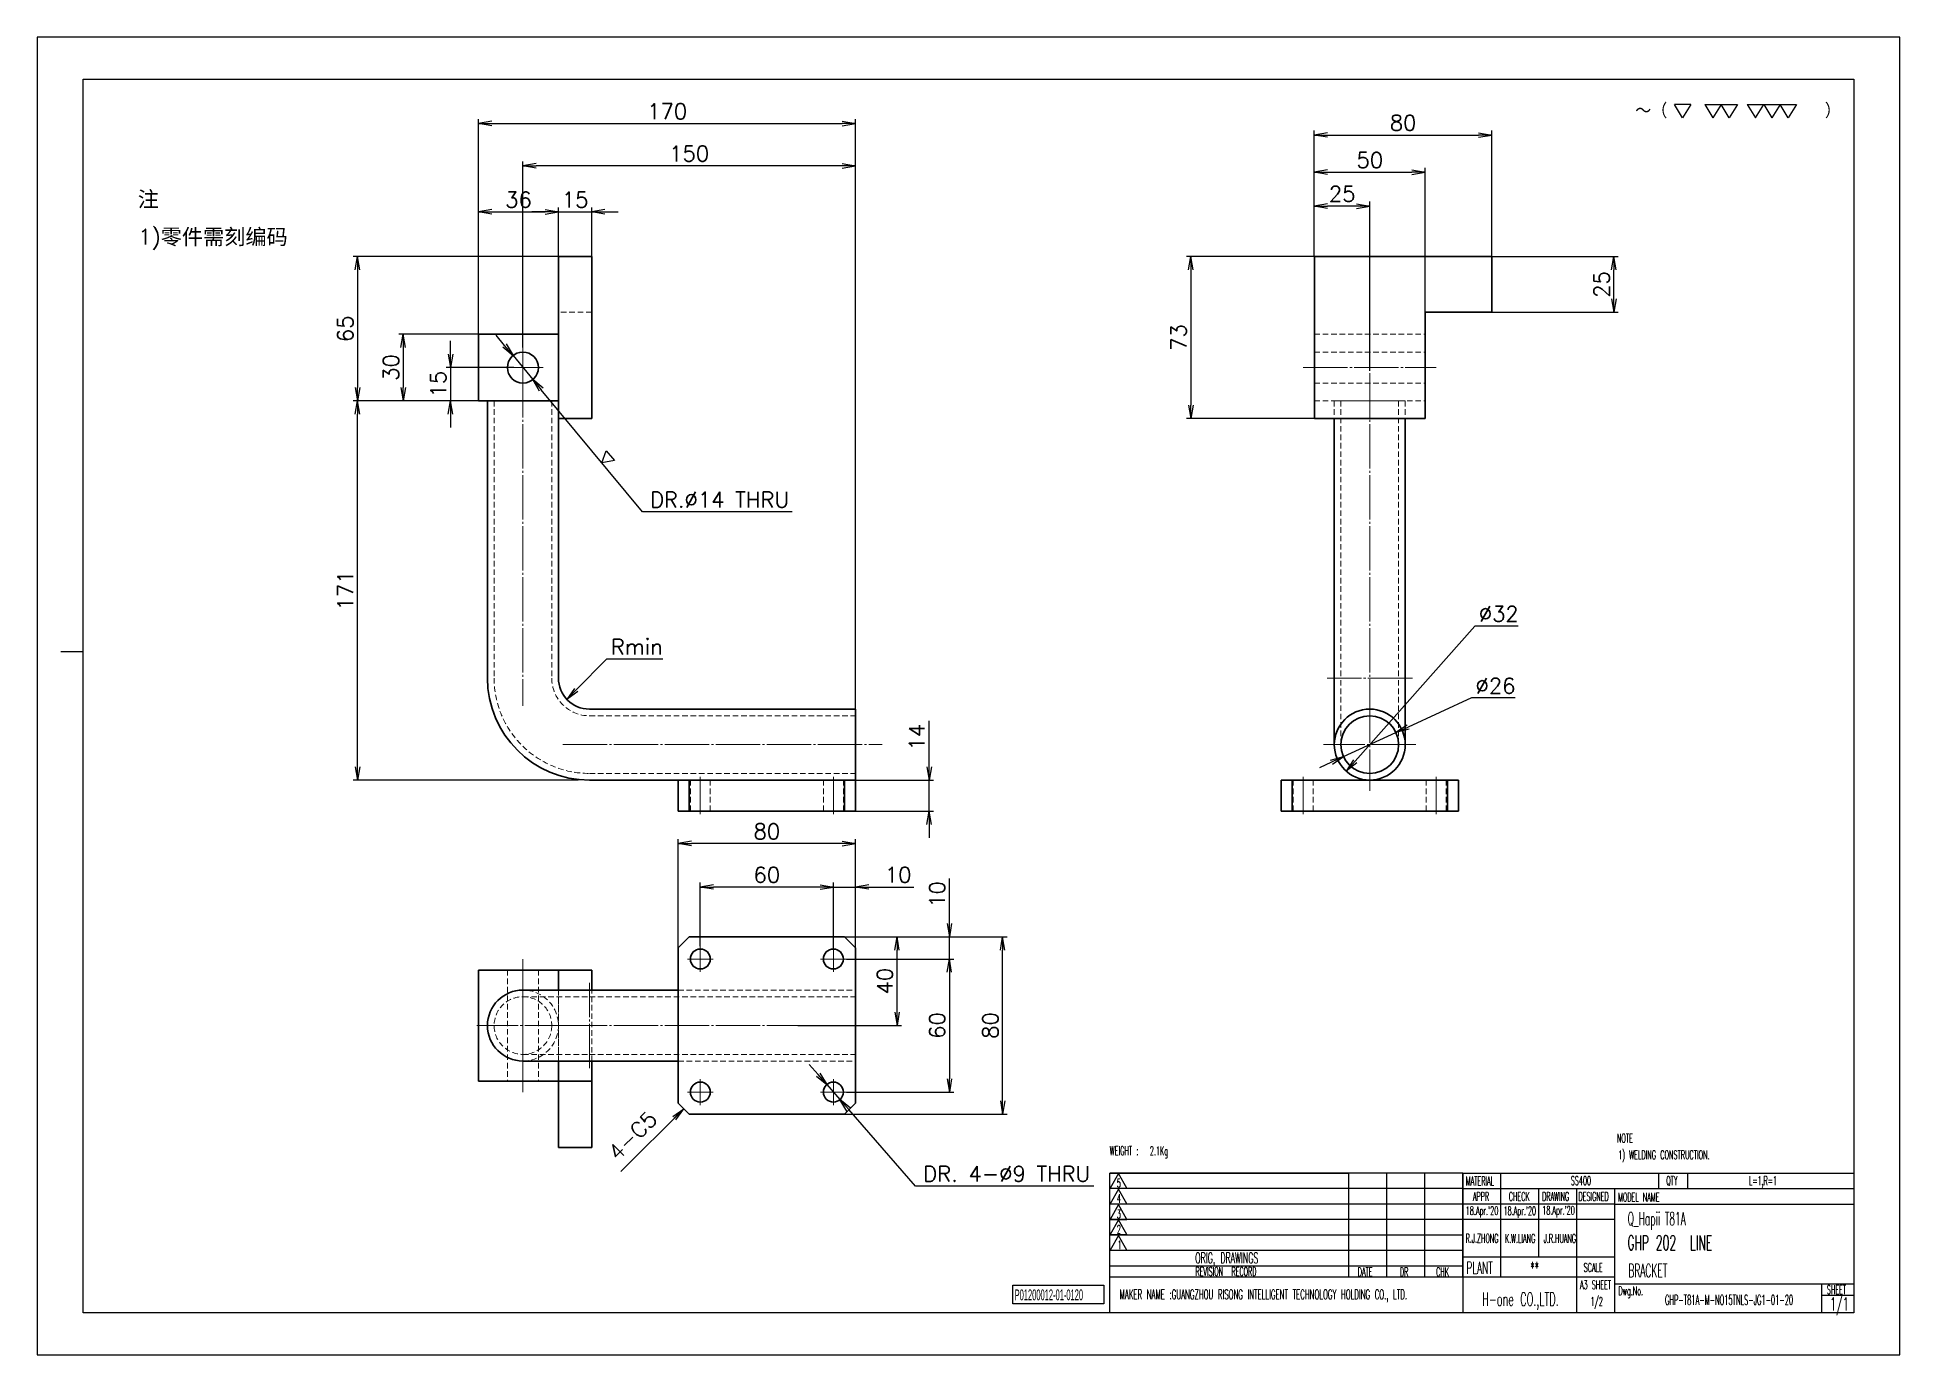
# Model space of a CAD drawing. Header units: millimetres. Extents: x -10155 to 20189, y -25550 to -22580.
# Drawn here: x 13100 to 13940, y -25548 to -24954 of the extents above; entities that cross this region are included whole.
import ezdxf
from ezdxf.enums import TextEntityAlignment as Align

# ---------------------------------------------------------------- set-up
doc = ezdxf.new("R2010")
doc.units = ezdxf.units.MM
doc.linetypes.add('CENTER-HOKUTO', pattern=[23, 20, -1, 1, -1])
doc.linetypes.add('HIDDEN-HOKUTO', pattern=[3.8, 2.5, -1.3])
for name, color, linetype in [('6', 2, 'Continuous'), ('title_frame', 7, 'Continuous'), ('word_dim', 253, 'Continuous')]:
    doc.layers.add(name, color=color, linetype=linetype)
doc.layers.add('AM_7', color=2, linetype='CENTER-HOKUTO', lineweight=30)
doc.layers.add('AM_HID', color=1, linetype='HIDDEN-HOKUTO', lineweight=25)
doc.styles.add('MX_NOTE_STANDARD', font='txt.shx', dxfattribs={"bigfont": 'bigfont.shx'})
doc.styles.get("Standard").update_dxf_attribs({"font": 'romans.shx', "bigfont": 'bigfont.shx'})
doc.dimstyles.new('HKT 1-2', dxfattribs={"dimscale": 2, "dimtxt": 3.5, "dimasz": 3, "dimexe": 1, "dimexo": 0, "dimgap": 1, "dimtad": 3, "dimdsep": 46, "dimtxsty": 'Standard', "dimblk1": 'OPEN', "dimblk2": 'OPEN', "dimsah": 1, "dimcen": 0, "dimclrd": 256, "dimclre": 256, "dimclrt": 3, "dimazin": 2, "dimtfac": 1, "dimtmove": 0, "dimatfit": 3, "dimldrblk": 'OPEN', "dimfxl": 0, "dimtolj": 1, "dimlwd": 25, "dimlwe": 25, "dimarcsym": 0})
doc.dimstyles.new('HKT 1-2$3', dxfattribs={"dimscale": 2, "dimtxt": 3.5, "dimasz": 3, "dimexe": 1, "dimexo": 0, "dimgap": 1, "dimtad": 3, "dimtoh": 1, "dimdsep": 46, "dimtxsty": 'Standard', "dimblk1": 'OPEN', "dimblk2": 'OPEN', "dimsah": 1, "dimcen": 0, "dimclrd": 256, "dimclre": 256, "dimclrt": 3, "dimazin": 2, "dimtfac": 1, "dimtmove": 0, "dimatfit": 3, "dimldrblk": 'OPEN', "dimfxl": 0, "dimtolj": 1, "dimlwd": 25, "dimlwe": 25, "dimarcsym": 0})
doc.dimstyles.new('HKT 1-2$4', dxfattribs={"dimscale": 2, "dimtxt": 3.5, "dimasz": 3, "dimexe": 1, "dimexo": 0, "dimgap": 1, "dimtad": 3, "dimtoh": 1, "dimdsep": 46, "dimtxsty": 'Standard', "dimblk1": 'OPEN', "dimblk2": 'OPEN', "dimsah": 1, "dimcen": 0, "dimclrd": 256, "dimclre": 256, "dimclrt": 3, "dimazin": 2, "dimtfac": 1, "dimtmove": 0, "dimatfit": 3, "dimldrblk": 'OPEN', "dimfxl": 0, "dimtolj": 1, "dimlwd": 25, "dimlwe": 25, "dimarcsym": 0})

msp = doc.modelspace()

# ---------------------------------------------------------------- texts
at = {"ltscale": 2, "char_height": 7, "attachment_point": 1}
for s, insert, width in [('{\\fSimSun|b0|i0|c134|p2;\\C3;注}', (13145.769, -25023.146), 20.72938), ('{\\Fromans,bigfont|c134;\\C3;1)\\fSimSun|b0|i0|c134|p2;零件需刻编码}', (13145.922, -25040.138), 193.81227)]:
    msp.add_mtext(s, dxfattribs=dict(at, insert=insert, width=width))
at = {"linetype": 'Continuous', "char_height": 6, "width": 101.8, "attachment_point": 4}
for s, insert in [('{\\W0.5;\\C3;Q_Hapii T81A}', (13817.746, -25487.33)), ('{\\W0.5;\\C3;BRACKET}', (13817.987, -25509.754))]:
    msp.add_mtext(s, dxfattribs=dict(at, insert=insert))
at = {"layer": 'title_frame', "color": 3, "style": 'MX_NOTE_STANDARD'}
for s, height, width, p in [('NOTE', 3.92, 0.545, (13812.879, -25452.036)), ('WEIGHT : ', 4, 0.5341, (13584.186, -25457.702)), ('2.1Kg', 4, 0.5341, (13602.228, -25457.762)), ('1) WELDING CONSTRUCTION.', 3.92, 0.545, (13813.417, -25459.525)), ('5', 3.836, 0.5341, (13587.308, -25472.194)), ('MATERIAL', 3.9456, 0.5341, (13744.731, -25471.329)), ('SS400', 3.9456, 0.5341, (13792.134, -25471.158)), ('QTY', 3.9456, 0.5341, (13835.133, -25471.158)), ('L=1,R=1', 3.9456, 0.5341, (13872.389, -25471.158)), ('4', 3.836, 0.5341, (13587.308, -25479.149)), ('APPR', 3.9456, 0.5341, (13747.923, -25478.272)), ('CHECK', 3.9456, 0.5341, (13764.114, -25478.272)), ('DRAWING', 3.9456, 0.5341, (13779.153, -25478.272)), ('DESIGNED', 3.9456, 0.5341, (13795.536, -25478.272)), ('MODEL NAME', 3.9456, 0.5341, (13813.393, -25478.572)), ('3', 3.836, 0.5341, (13587.308, -25486.208)), ("18.Apr.'20", 3.8, 0.5341, (13744.681, -25484.603)), ("18.Apr.'20", 3.8, 0.5341, (13761.738, -25484.69)), ("18.Apr.'20", 3.8, 0.5341, (13779.203, -25484.471)), ('2', 3.836, 0.5341, (13587.308, -25493.034)), ('GHP 202  LINE', 6.6, 0.5341, (13817.669, -25500.468)), ('1', 3.836, 0.5341, (13587.7, -25500.094)), ('ORIG, DRAWINGS', 4.8224, 0.5341, (13622.685, -25506.431)), ('REVISION  RECORD', 3.9456, 0.5341, (13622.785, -25512.107)), ('DATE', 3.9456, 0.5341, (13696.012, -25512.27)), ('DR', 3.9456, 0.5341, (13715, -25512.291)), ('CHK', 3.9456, 0.5341, (13731.353, -25512.224)), ('PLANT', 5.48, 0.5341, (13745.059, -25511.216)), ('**', 5.48, 0.5341, (13773.773, -25511.216)), ('SCALE', 3.9456, 0.5341, (13797.888, -25510.317)), ('MAKER NAME :GUANGZHOU RISONG INTELLIGENT TECHNOLOGY HOLDING CO., LTD.', 4.32, 0.5341, (13588.585, -25522.622)), ('A3 SHEET', 3.9456, 0.5341, (13796.246, -25518.108)), ('Dwg.No.', 3.9456, 0.5341, (13813.565, -25520.799)), ('SHEET', 3.9456, 0.5341, (13907.567, -25520.331)), ('H-one CO.,LTD.', 6, 0.5341, (13752.099, -25525.656)), ('1/2', 3.9456, 0.5341, (13800.95, -25525.617)), ('GHP-T81A-M-NO15TNLS-JG1-01-20', 4.48, 0.441, (13834.571, -25525.181)), ('1/1', 6, 0.5341, (13909.001, -25527.803))]:
    msp.add_text(s, height=height, dxfattribs=dict(at, width=width)).set_placement(p)
at = {"layer": 'title_frame', "color": 3, "style": 'MX_NOTE_STANDARD', "width": 0.5341}
for s, p in [('R.J.ZHONG', (13752.051, -25498.342)), ('K.W.LIANG', (13769.241, -25498.384)), (' J.R.HUANG', (13786.2, -25498.378))]:
    msp.add_text(s, height=3.9456, dxfattribs=at).set_placement(p, align=Align.BOTTOM_CENTER)
at = {"layer": 'title_frame', "color": 3, "insert": (13541.254, -25518.231), "char_height": 4.9, "width": 8.2214, "attachment_point": 1, "style": 'MX_NOTE_STANDARD'}
msp.add_mtext('{\\f3 of 9 Barcode|b0|i0|c0|p82;\\W0.5;P01200012-01\\f3 of 9 Barcode|b0|i0|c134|p82;-0120}', dxfattribs=at)
at = {"layer": 'word_dim', "color": 3, "ltscale": 2}
msp.add_text('4-C5', height=7, rotation=45, dxfattribs=at).set_placement((13382.16, -25443.647), align=Align.BOTTOM_RIGHT)

# ---------------------------------------------------------------- blocks, each defined once
blk = doc.blocks.new('\\M+18E64\\M+18FE3\\M+182B0\\M+18B4C\\M+18D86\\M+18169\\M+197CE\\M+1816A')
at = {"layer": '6', "color": 3}
for p, q in [((5.64, -0.64), (4.7, 0.92)), ((6.58, 0.92), (4.7, 0.92)), ((6.58, 0.92), (5.64, -0.64)), ((8.19, 0.92), (11.96, 0.92)), ((8.19, 0.92), (9.14, -0.64)), ((10.08, 0.92), (9.14, -0.64)), ((11.02, -0.64), (10.08, 0.92)), ((11.96, 0.92), (11.02, -0.64)), ((13.09, 0.92), (14.98, 0.92)), ((13.09, 0.92), (14.04, -0.64)), ((14.04, -0.64), (14.98, 0.92)), ((14.98, 0.92), (18.74, 0.92)), ((14.98, 0.92), (15.92, -0.64)), ((16.86, 0.92), (15.92, -0.64)), ((17.8, -0.64), (16.86, 0.92)), ((18.74, 0.92), (17.8, -0.64))]:
    blk.add_line(p, q, dxfattribs=at)
at = {"color": 3}
blk.add_text('\\M+18160\\M+18169\\M+18140             \\M+1816A', height=1.68, dxfattribs=at).set_placement((0.19, -0.66))
blk = doc.blocks.new('_Open')
at = {"color": 0, "lineweight": -2}
for p, q in [((-1, 0.17), (0, 0)), ((-1, -0.17), (0, 0)), ((0, 0), (-1, 0))]:
    blk.add_line(p, q, dxfattribs=at)
blk = doc.blocks.new('*D614')
at = {"layer": 'DEFPOINTS', "color": 0, "ltscale": 2}
for p in [(13469.49, -25288.6), (13502.66, -25288.6), (13469.49, -25302.6)]:
    blk.add_point(p, dxfattribs=at)
at = {"layer": 'word_dim', "lineweight": 25, "ltscale": 2}
for p, q in [((13502.66, -25282.6), (13502.66, -25261.93)), ((13469.49, -25288.6), (13504.66, -25288.6)), ((13502.66, -25302.6), (13502.66, -25288.6)), ((13469.49, -25302.6), (13504.66, -25302.6)), ((13502.66, -25308.6), (13502.66, -25314.6))]:
    blk.add_line(p, q, dxfattribs=at)
at = {"layer": 'word_dim', "lineweight": 25, "ltscale": 2, "xscale": 6, "yscale": 6, "zscale": 6}
for p, rotation in [((13502.66, -25288.6), 270), ((13502.66, -25302.6), 90)]:
    blk.add_blockref('_Open', p, dxfattribs=dict(at, rotation=rotation))
at = {"layer": 'word_dim', "color": 3, "ltscale": 2, "insert": (13497.16, -25269.26), "char_height": 7, "attachment_point": 5, "rotation": 90}
blk.add_mtext('\\A1;14', dxfattribs=at)
blk = doc.blocks.new('*D615')
at = {"layer": 'DEFPOINTS', "color": 0, "ltscale": 2}
for p in [(13319.49, -25011.64), (13319.49, -25093.5), (13469.49, -25256.6)]:
    blk.add_point(p, dxfattribs=at)
at = {"layer": 'word_dim', "lineweight": 25, "ltscale": 2}
for p, q in [((13319.49, -25093.5), (13319.49, -25009.64)), ((13463.49, -25011.64), (13325.49, -25011.64)), ((13469.49, -25256.6), (13469.49, -25009.64))]:
    blk.add_line(p, q, dxfattribs=at)
at = {"layer": 'word_dim', "lineweight": 25, "ltscale": 2, "xscale": 6, "yscale": 6, "zscale": 6, "rotation": 180}
blk.add_blockref('_Open', (13319.49, -25011.64), dxfattribs=at)
at = {"layer": 'word_dim', "lineweight": 25, "ltscale": 2, "xscale": 6, "yscale": 6, "zscale": 6}
blk.add_blockref('_Open', (13469.49, -25011.64), dxfattribs=at)
at = {"layer": 'word_dim', "color": 3, "ltscale": 2, "insert": (13394.49, -25006.14), "char_height": 7, "attachment_point": 5}
blk.add_mtext('\\A1;150', dxfattribs=at)
blk = doc.blocks.new('*D616')
at = {"layer": 'DEFPOINTS', "color": 0, "ltscale": 2}
for p in [(13469.49, -24992.57), (13299.49, -25087.6), (13469.49, -25288.6)]:
    blk.add_point(p, dxfattribs=at)
at = {"layer": 'word_dim', "lineweight": 25, "ltscale": 2}
for p, q in [((13299.49, -25087.6), (13299.49, -24990.57)), ((13305.49, -24992.57), (13463.49, -24992.57)), ((13469.49, -25288.6), (13469.49, -24990.57))]:
    blk.add_line(p, q, dxfattribs=at)
at = {"layer": 'word_dim', "lineweight": 25, "ltscale": 2, "xscale": 6, "yscale": 6, "zscale": 6, "rotation": 180}
blk.add_blockref('_Open', (13299.49, -24992.57), dxfattribs=at)
at = {"layer": 'word_dim', "lineweight": 25, "ltscale": 2, "xscale": 6, "yscale": 6, "zscale": 6}
blk.add_blockref('_Open', (13469.49, -24992.57), dxfattribs=at)
at = {"layer": 'word_dim', "color": 3, "ltscale": 2, "insert": (13384.49, -24987.07), "char_height": 7, "attachment_point": 5}
blk.add_mtext('\\A1;170', dxfattribs=at)
blk = doc.blocks.new('*D617')
at = {"layer": 'DEFPOINTS', "color": 0, "ltscale": 2}
for p in [(13335.49, -25032.43), (13335.49, -25052.6), (13299.49, -25087.6)]:
    blk.add_point(p, dxfattribs=at)
at = {"layer": 'word_dim', "lineweight": 25, "ltscale": 2}
for p, q in [((13299.49, -25087.6), (13299.49, -25030.43)), ((13335.49, -25052.6), (13335.49, -25030.43)), ((13305.49, -25032.43), (13329.49, -25032.43))]:
    blk.add_line(p, q, dxfattribs=at)
at = {"layer": 'word_dim', "lineweight": 25, "ltscale": 2, "xscale": 6, "yscale": 6, "zscale": 6, "rotation": 180}
blk.add_blockref('_Open', (13299.49, -25032.43), dxfattribs=at)
at = {"layer": 'word_dim', "lineweight": 25, "ltscale": 2, "xscale": 6, "yscale": 6, "zscale": 6}
blk.add_blockref('_Open', (13335.49, -25032.43), dxfattribs=at)
at = {"layer": 'word_dim', "color": 3, "ltscale": 2, "insert": (13317.49, -25026.93), "char_height": 7, "attachment_point": 5}
blk.add_mtext('\\A1;36', dxfattribs=at)
blk = doc.blocks.new('*D618')
at = {"layer": 'DEFPOINTS', "color": 0, "ltscale": 2}
for p in [(13350.49, -25032.43), (13335.49, -25052.6), (13350.49, -25052.6)]:
    blk.add_point(p, dxfattribs=at)
at = {"layer": 'word_dim', "lineweight": 25, "ltscale": 2}
for p, q in [((13335.49, -25052.6), (13335.49, -25030.43)), ((13350.49, -25052.6), (13350.49, -25030.43)), ((13329.49, -25032.43), (13323.49, -25032.43)), ((13335.49, -25032.43), (13350.49, -25032.43)), ((13356.49, -25032.43), (13362.49, -25032.43))]:
    blk.add_line(p, q, dxfattribs=at)
at = {"layer": 'word_dim', "lineweight": 25, "ltscale": 2, "xscale": 6, "yscale": 6, "zscale": 6}
blk.add_blockref('_Open', (13335.49, -25032.43), dxfattribs=at)
at = {"layer": 'word_dim', "lineweight": 25, "ltscale": 2, "xscale": 6, "yscale": 6, "zscale": 6, "rotation": 180}
blk.add_blockref('_Open', (13350.49, -25032.43), dxfattribs=at)
at = {"layer": 'word_dim', "color": 3, "ltscale": 2, "insert": (13342.99, -25026.93), "char_height": 7, "attachment_point": 5}
blk.add_mtext('\\A1;15', dxfattribs=at)
blk = doc.blocks.new('*D619')
at = {"layer": 'DEFPOINTS', "color": 0, "ltscale": 2}
for p in [(13335.49, -25052.6), (13244.89, -25117.6), (13304.49, -25117.6)]:
    blk.add_point(p, dxfattribs=at)
at = {"layer": 'word_dim', "lineweight": 25, "ltscale": 2}
for p, q in [((13335.49, -25052.6), (13242.89, -25052.6)), ((13244.89, -25058.6), (13244.89, -25111.6)), ((13304.49, -25117.6), (13242.89, -25117.6))]:
    blk.add_line(p, q, dxfattribs=at)
at = {"layer": 'word_dim', "lineweight": 25, "ltscale": 2, "xscale": 6, "yscale": 6, "zscale": 6}
for p, rotation in [((13244.89, -25052.6), 90), ((13244.89, -25117.6), 270)]:
    blk.add_blockref('_Open', p, dxfattribs=dict(at, rotation=rotation))
at = {"layer": 'word_dim', "color": 3, "ltscale": 2, "insert": (13239.39, -25085.1), "char_height": 7, "attachment_point": 5, "rotation": 90}
blk.add_mtext('\\A1;65', dxfattribs=at)
blk = doc.blocks.new('*D620')
at = {"layer": 'DEFPOINTS', "color": 0, "ltscale": 2}
for p in [(13315.39, -25102.6), (13286.81, -25117.6), (13304.49, -25117.6)]:
    blk.add_point(p, dxfattribs=at)
at = {"layer": 'word_dim', "lineweight": 25, "ltscale": 2}
for p, q in [((13286.81, -25096.6), (13286.81, -25090.6)), ((13315.39, -25102.6), (13284.81, -25102.6)), ((13286.81, -25102.6), (13286.81, -25117.6)), ((13304.49, -25117.6), (13284.81, -25117.6)), ((13286.81, -25123.6), (13286.81, -25129.6))]:
    blk.add_line(p, q, dxfattribs=at)
at = {"layer": 'word_dim', "lineweight": 25, "ltscale": 2, "xscale": 6, "yscale": 6, "zscale": 6}
for p, rotation in [((13286.81, -25102.6), 270), ((13286.81, -25117.6), 90)]:
    blk.add_blockref('_Open', p, dxfattribs=dict(at, rotation=rotation))
at = {"layer": 'word_dim', "color": 3, "ltscale": 2, "insert": (13281.31, -25110.1), "char_height": 7, "attachment_point": 5, "rotation": 90}
blk.add_mtext('\\A1;15', dxfattribs=at)
blk = doc.blocks.new('*D621')
at = {"layer": 'DEFPOINTS', "color": 0, "ltscale": 2}
for p in [(13304.49, -25087.6), (13265.48, -25117.6), (13304.49, -25117.6)]:
    blk.add_point(p, dxfattribs=at)
at = {"layer": 'word_dim', "lineweight": 25, "ltscale": 2}
for p, q in [((13304.49, -25087.6), (13263.48, -25087.6)), ((13265.48, -25093.6), (13265.48, -25111.6)), ((13304.49, -25117.6), (13263.48, -25117.6))]:
    blk.add_line(p, q, dxfattribs=at)
at = {"layer": 'word_dim', "lineweight": 25, "ltscale": 2, "xscale": 6, "yscale": 6, "zscale": 6}
for p, rotation in [((13265.48, -25087.6), 90), ((13265.48, -25117.6), 270)]:
    blk.add_blockref('_Open', p, dxfattribs=dict(at, rotation=rotation))
at = {"layer": 'word_dim', "color": 3, "ltscale": 2, "insert": (13259.98, -25102.6), "char_height": 7, "attachment_point": 5, "rotation": 90}
blk.add_mtext('\\A1;30', dxfattribs=at)
blk = doc.blocks.new('*D622')
at = {"layer": 'DEFPOINTS', "color": 0, "ltscale": 2}
for p in [(13244.89, -25117.6), (13304.49, -25117.6), (13344.49, -25288.6)]:
    blk.add_point(p, dxfattribs=at)
at = {"layer": 'word_dim', "lineweight": 25, "ltscale": 2}
for p, q in [((13304.49, -25117.6), (13242.89, -25117.6)), ((13244.89, -25282.6), (13244.89, -25123.6)), ((13344.49, -25288.6), (13242.89, -25288.6))]:
    blk.add_line(p, q, dxfattribs=at)
at = {"layer": 'word_dim', "lineweight": 25, "ltscale": 2, "xscale": 6, "yscale": 6, "zscale": 6}
for p, rotation in [((13244.89, -25117.6), 90), ((13244.89, -25288.6), 270)]:
    blk.add_blockref('_Open', p, dxfattribs=dict(at, rotation=rotation))
at = {"layer": 'word_dim', "color": 3, "ltscale": 2, "insert": (13239.39, -25203.1), "char_height": 7, "attachment_point": 5, "rotation": 90}
blk.add_mtext('\\A1;171', dxfattribs=at)
blk = doc.blocks.new('*D623')
at = {"layer": 'DEFPOINTS', "color": 0, "ltscale": 2}
for p in [(13315.03, -25097.21), (13323.95, -25107.99)]:
    blk.add_point(p, dxfattribs=at)
at = {"layer": 'word_dim', "lineweight": 25, "ltscale": 2}
for p, q in [((13311.2, -25092.58), (13307.37, -25087.96)), ((13315.03, -25097.21), (13323.95, -25107.99)), ((13373.39, -25167.69), (13327.78, -25112.61)), ((13440.93, -25167.69), (13373.39, -25167.69))]:
    blk.add_line(p, q, dxfattribs=at)
at = {"layer": 'word_dim', "lineweight": 25, "ltscale": 2, "xscale": 6, "yscale": 6, "zscale": 6}
for p, rotation in [((13315.03, -25097.21), 309.6285558874571), ((13323.95, -25107.99), 129.6285558874571)]:
    blk.add_blockref('_Open', p, dxfattribs=dict(at, rotation=rotation))
at = {"layer": 'word_dim', "color": 3, "ltscale": 2, "insert": (13408.16, -25162.19), "char_height": 7, "attachment_point": 5}
blk.add_mtext('\\A1;{\\Fromans,bigfont|c134;DR.}∅14{\\Fromans,bigfont|c134; THRU}', dxfattribs=at)
blk = doc.blocks.new('*D624')
at = {"layer": 'DEFPOINTS', "color": 0, "ltscale": 2}
for p in [(13342.04, -25249.39), (13339.23, -25252.24)]:
    blk.add_point(p, dxfattribs=at)
at = {"layer": 'word_dim', "lineweight": 25, "ltscale": 2}
for p, q in [((13357.22, -25234.01), (13343.45, -25247.97)), ((13382.56, -25234.01), (13357.22, -25234.01))]:
    blk.add_line(p, q, dxfattribs=at)
at = {"layer": 'word_dim', "lineweight": 25, "ltscale": 2, "xscale": 6, "yscale": 6, "zscale": 6, "rotation": 225.3665463565834}
blk.add_blockref('_Open', (13339.23, -25252.24), dxfattribs=at)
at = {"layer": 'word_dim', "color": 3, "ltscale": 2, "insert": (13370.89, -25228.51), "char_height": 7, "attachment_point": 5}
blk.add_mtext('\\A1;{\\Fromans,bigfont|c134;Rmin}', dxfattribs=at)
blk = doc.blocks.new('*D625')
at = {"layer": 'DEFPOINTS', "color": 0, "ltscale": 2}
for p in [(13459.49, -25336.8), (13459.49, -25364.76), (13469.49, -25364.26)]:
    blk.add_point(p, dxfattribs=at)
at = {"layer": 'word_dim', "lineweight": 25, "ltscale": 2}
for p, q in [((13453.49, -25336.8), (13447.49, -25336.8)), ((13459.49, -25364.76), (13459.49, -25334.8)), ((13459.49, -25336.8), (13469.49, -25336.8)), ((13469.49, -25364.26), (13469.49, -25334.8)), ((13475.49, -25336.8), (13495.82, -25336.8))]:
    blk.add_line(p, q, dxfattribs=at)
at = {"layer": 'word_dim', "lineweight": 25, "ltscale": 2, "xscale": 6, "yscale": 6, "zscale": 6}
blk.add_blockref('_Open', (13459.49, -25336.8), dxfattribs=at)
at = {"layer": 'word_dim', "lineweight": 25, "ltscale": 2, "xscale": 6, "yscale": 6, "zscale": 6, "rotation": 180}
blk.add_blockref('_Open', (13469.49, -25336.8), dxfattribs=at)
at = {"layer": 'word_dim', "color": 3, "ltscale": 2, "insert": (13488.66, -25331.3), "char_height": 7, "attachment_point": 5}
blk.add_mtext('\\A1;10', dxfattribs=at)
blk = doc.blocks.new('*D626')
at = {"layer": 'DEFPOINTS', "color": 0, "ltscale": 2}
for p in [(13399.49, -25336.8), (13399.49, -25363.41), (13459.49, -25364.76)]:
    blk.add_point(p, dxfattribs=at)
at = {"layer": 'word_dim', "lineweight": 25, "ltscale": 2}
for p, q in [((13399.49, -25363.41), (13399.49, -25334.8)), ((13453.49, -25336.8), (13405.49, -25336.8)), ((13459.49, -25364.76), (13459.49, -25334.8))]:
    blk.add_line(p, q, dxfattribs=at)
at = {"layer": 'word_dim', "lineweight": 25, "ltscale": 2, "xscale": 6, "yscale": 6, "zscale": 6, "rotation": 180}
blk.add_blockref('_Open', (13399.49, -25336.8), dxfattribs=at)
at = {"layer": 'word_dim', "lineweight": 25, "ltscale": 2, "xscale": 6, "yscale": 6, "zscale": 6}
blk.add_blockref('_Open', (13459.49, -25336.8), dxfattribs=at)
at = {"layer": 'word_dim', "color": 3, "ltscale": 2, "insert": (13429.49, -25331.3), "char_height": 7, "attachment_point": 5}
blk.add_mtext('\\A1;60', dxfattribs=at)
blk = doc.blocks.new('*D627')
at = {"layer": 'DEFPOINTS', "color": 0, "ltscale": 2}
for p in [(13464.49, -25359.26), (13511.82, -25359.26), (13465.34, -25369.26)]:
    blk.add_point(p, dxfattribs=at)
at = {"layer": 'word_dim', "lineweight": 25, "ltscale": 2}
for p, q in [((13511.82, -25353.26), (13511.82, -25332.93)), ((13464.49, -25359.26), (13513.82, -25359.26)), ((13511.82, -25369.26), (13511.82, -25359.26)), ((13465.34, -25369.26), (13513.82, -25369.26)), ((13511.82, -25375.26), (13511.82, -25381.26))]:
    blk.add_line(p, q, dxfattribs=at)
at = {"layer": 'word_dim', "lineweight": 25, "ltscale": 2, "xscale": 6, "yscale": 6, "zscale": 6}
for p, rotation in [((13511.82, -25359.26), 270), ((13511.82, -25369.26), 90)]:
    blk.add_blockref('_Open', p, dxfattribs=dict(at, rotation=rotation))
at = {"layer": 'word_dim', "color": 3, "ltscale": 2, "insert": (13506.32, -25340.1), "char_height": 7, "attachment_point": 5, "rotation": 90}
blk.add_mtext('\\A1;10', dxfattribs=at)
blk = doc.blocks.new('*D628')
at = {"layer": 'DEFPOINTS', "color": 0, "ltscale": 2}
for p in [(13465.34, -25369.26), (13465.34, -25429.26), (13511.82, -25429.26)]:
    blk.add_point(p, dxfattribs=at)
at = {"layer": 'word_dim', "lineweight": 25, "ltscale": 2}
for p, q in [((13465.34, -25369.26), (13513.82, -25369.26)), ((13511.82, -25375.26), (13511.82, -25423.26)), ((13465.34, -25429.26), (13513.82, -25429.26))]:
    blk.add_line(p, q, dxfattribs=at)
at = {"layer": 'word_dim', "lineweight": 25, "ltscale": 2, "xscale": 6, "yscale": 6, "zscale": 6}
for p, rotation in [((13511.82, -25369.26), 90), ((13511.82, -25429.26), 270)]:
    blk.add_blockref('_Open', p, dxfattribs=dict(at, rotation=rotation))
at = {"layer": 'word_dim', "color": 3, "ltscale": 2, "insert": (13506.32, -25399.26), "char_height": 7, "attachment_point": 5, "rotation": 90}
blk.add_mtext('\\A1;60', dxfattribs=at)
blk = doc.blocks.new('*D629')
at = {"layer": 'DEFPOINTS', "color": 0, "ltscale": 2}
for p in [(13464.49, -25359.26), (13535.82, -25359.26), (13464.49, -25439.26)]:
    blk.add_point(p, dxfattribs=at)
at = {"layer": 'word_dim', "lineweight": 25, "ltscale": 2}
for p, q in [((13464.49, -25359.26), (13537.82, -25359.26)), ((13535.82, -25433.26), (13535.82, -25365.26)), ((13464.49, -25439.26), (13537.82, -25439.26))]:
    blk.add_line(p, q, dxfattribs=at)
at = {"layer": 'word_dim', "lineweight": 25, "ltscale": 2, "xscale": 6, "yscale": 6, "zscale": 6}
for p, rotation in [((13535.82, -25359.26), 90), ((13535.82, -25439.26), 270)]:
    blk.add_blockref('_Open', p, dxfattribs=dict(at, rotation=rotation))
at = {"layer": 'word_dim', "color": 3, "ltscale": 2, "insert": (13530.32, -25399.26), "char_height": 7, "attachment_point": 5, "rotation": 90}
blk.add_mtext('\\A1;80', dxfattribs=at)
blk = doc.blocks.new('*D630')
at = {"layer": 'DEFPOINTS', "color": 0, "ltscale": 2}
for p in [(13389.49, -25317.21), (13389.49, -25364.26), (13469.49, -25364.26)]:
    blk.add_point(p, dxfattribs=at)
at = {"layer": 'word_dim', "lineweight": 25, "ltscale": 2}
for p, q in [((13389.49, -25364.26), (13389.49, -25315.21)), ((13463.49, -25317.21), (13395.49, -25317.21)), ((13469.49, -25364.26), (13469.49, -25315.21))]:
    blk.add_line(p, q, dxfattribs=at)
at = {"layer": 'word_dim', "lineweight": 25, "ltscale": 2, "xscale": 6, "yscale": 6, "zscale": 6, "rotation": 180}
blk.add_blockref('_Open', (13389.49, -25317.21), dxfattribs=at)
at = {"layer": 'word_dim', "lineweight": 25, "ltscale": 2, "xscale": 6, "yscale": 6, "zscale": 6}
blk.add_blockref('_Open', (13469.49, -25317.21), dxfattribs=at)
at = {"layer": 'word_dim', "color": 3, "ltscale": 2, "insert": (13429.49, -25311.71), "char_height": 7, "attachment_point": 5}
blk.add_mtext('\\A1;80', dxfattribs=at)
blk = doc.blocks.new('*D631')
at = {"layer": 'DEFPOINTS', "color": 0, "ltscale": 2}
for p in [(13464.49, -25359.26), (13488.21, -25359.26), (13443.49, -25399.26)]:
    blk.add_point(p, dxfattribs=at)
at = {"layer": 'word_dim', "lineweight": 25, "ltscale": 2}
for p, q in [((13464.49, -25359.26), (13490.21, -25359.26)), ((13488.21, -25393.26), (13488.21, -25365.26)), ((13443.49, -25399.26), (13490.21, -25399.26))]:
    blk.add_line(p, q, dxfattribs=at)
at = {"layer": 'word_dim', "lineweight": 25, "ltscale": 2, "xscale": 6, "yscale": 6, "zscale": 6}
for p, rotation in [((13488.21, -25359.26), 90), ((13488.21, -25399.26), 270)]:
    blk.add_blockref('_Open', p, dxfattribs=dict(at, rotation=rotation))
at = {"layer": 'word_dim', "color": 3, "ltscale": 2, "insert": (13482.71, -25379.26), "char_height": 7, "attachment_point": 5, "rotation": 90}
blk.add_mtext('\\A1;40', dxfattribs=at)
blk = doc.blocks.new('*D632')
at = {"layer": 'DEFPOINTS', "color": 0}
for p in [(13456.53, -25425.88), (13462.45, -25432.65)]:
    blk.add_point(p, dxfattribs=at)
at = {"layer": 'word_dim', "lineweight": 25}
for p, q in [((13452.58, -25421.36), (13448.63, -25416.84)), ((13456.53, -25425.88), (13462.45, -25432.65)), ((13496.51, -25471.63), (13466.4, -25437.17)), ((13576.91, -25471.63), (13496.51, -25471.63))]:
    blk.add_line(p, q, dxfattribs=at)
at = {"layer": 'word_dim', "lineweight": 25, "xscale": 6, "yscale": 6, "zscale": 6}
for p, rotation in [((13456.53, -25425.88), 311.1500829247224), ((13462.45, -25432.65), 131.1500829247224)]:
    blk.add_blockref('_Open', p, dxfattribs=dict(at, rotation=rotation))
at = {"layer": 'word_dim', "color": 3, "insert": (13537.71, -25466.13), "char_height": 7, "attachment_point": 5}
blk.add_mtext('\\A1;DR. {\\Fromans,bigfont|c134;4}-{\\Fromans,bigfont|c134;∅9} THRU ', dxfattribs=at)
blk = doc.blocks.new('*D633')
at = {"layer": 'DEFPOINTS', "color": 0, "ltscale": 2}
for p in [(13756.41, -24997.76), (13676.41, -25052.6), (13756.41, -25052.6)]:
    blk.add_point(p, dxfattribs=at)
at = {"layer": 'word_dim', "lineweight": 25, "ltscale": 2}
for p, q in [((13676.41, -25052.6), (13676.41, -24995.76)), ((13682.41, -24997.76), (13750.41, -24997.76)), ((13756.41, -25052.6), (13756.41, -24995.76))]:
    blk.add_line(p, q, dxfattribs=at)
at = {"layer": 'word_dim', "lineweight": 25, "ltscale": 2, "xscale": 6, "yscale": 6, "zscale": 6, "rotation": 180}
blk.add_blockref('_Open', (13676.41, -24997.76), dxfattribs=at)
at = {"layer": 'word_dim', "lineweight": 25, "ltscale": 2, "xscale": 6, "yscale": 6, "zscale": 6}
blk.add_blockref('_Open', (13756.41, -24997.76), dxfattribs=at)
at = {"layer": 'word_dim', "color": 3, "ltscale": 2, "insert": (13716.41, -24992.26), "char_height": 7, "attachment_point": 5}
blk.add_mtext('\\A1;80', dxfattribs=at)
blk = doc.blocks.new('*D634')
at = {"layer": 'DEFPOINTS', "color": 0, "ltscale": 2}
for p in [(13676.41, -25029.79), (13676.41, -25052.6), (13701.41, -25104.1)]:
    blk.add_point(p, dxfattribs=at)
at = {"layer": 'word_dim', "lineweight": 25, "ltscale": 2}
for p, q in [((13676.41, -25052.6), (13676.41, -25027.79)), ((13695.41, -25029.79), (13682.41, -25029.79)), ((13701.41, -25104.1), (13701.41, -25027.79))]:
    blk.add_line(p, q, dxfattribs=at)
at = {"layer": 'word_dim', "lineweight": 25, "ltscale": 2, "xscale": 6, "yscale": 6, "zscale": 6, "rotation": 180}
blk.add_blockref('_Open', (13676.41, -25029.79), dxfattribs=at)
at = {"layer": 'word_dim', "lineweight": 25, "ltscale": 2, "xscale": 6, "yscale": 6, "zscale": 6}
blk.add_blockref('_Open', (13701.41, -25029.79), dxfattribs=at)
at = {"layer": 'word_dim', "color": 3, "ltscale": 2, "insert": (13688.91, -25024.29), "char_height": 7, "attachment_point": 5}
blk.add_mtext('\\A1;25', dxfattribs=at)
blk = doc.blocks.new('*D635')
at = {"layer": 'DEFPOINTS', "color": 0, "ltscale": 2}
for p in [(13726.41, -25014.53), (13676.41, -25052.6), (13726.41, -25077.6)]:
    blk.add_point(p, dxfattribs=at)
at = {"layer": 'word_dim', "lineweight": 25, "ltscale": 2}
for p, q in [((13676.41, -25052.6), (13676.41, -25012.53)), ((13682.41, -25014.53), (13720.41, -25014.53)), ((13726.41, -25077.6), (13726.41, -25012.53))]:
    blk.add_line(p, q, dxfattribs=at)
at = {"layer": 'word_dim', "lineweight": 25, "ltscale": 2, "xscale": 6, "yscale": 6, "zscale": 6, "rotation": 180}
blk.add_blockref('_Open', (13676.41, -25014.53), dxfattribs=at)
at = {"layer": 'word_dim', "lineweight": 25, "ltscale": 2, "xscale": 6, "yscale": 6, "zscale": 6}
blk.add_blockref('_Open', (13726.41, -25014.53), dxfattribs=at)
at = {"layer": 'word_dim', "color": 3, "ltscale": 2, "insert": (13701.41, -25009.03), "char_height": 7, "attachment_point": 5}
blk.add_mtext('\\A1;50', dxfattribs=at)
blk = doc.blocks.new('*D636')
at = {"layer": 'DEFPOINTS', "color": 0, "ltscale": 2}
for p in [(13756.41, -25052.6), (13811.49, -25052.6), (13756.41, -25077.6)]:
    blk.add_point(p, dxfattribs=at)
at = {"layer": 'word_dim', "lineweight": 25, "ltscale": 2}
for p, q in [((13756.41, -25052.6), (13813.49, -25052.6)), ((13811.49, -25071.6), (13811.49, -25058.6)), ((13756.41, -25077.6), (13813.49, -25077.6))]:
    blk.add_line(p, q, dxfattribs=at)
at = {"layer": 'word_dim', "lineweight": 25, "ltscale": 2, "xscale": 6, "yscale": 6, "zscale": 6}
for p, rotation in [((13811.49, -25052.6), 90), ((13811.49, -25077.6), 270)]:
    blk.add_blockref('_Open', p, dxfattribs=dict(at, rotation=rotation))
at = {"layer": 'word_dim', "color": 3, "ltscale": 2, "insert": (13805.99, -25065.1), "char_height": 7, "attachment_point": 5, "rotation": 90}
blk.add_mtext('\\A1;25', dxfattribs=at)
blk = doc.blocks.new('*D637')
at = {"layer": 'DEFPOINTS', "color": 0, "ltscale": 2}
for p in [(13712.02, -25260.61), (13690.81, -25284.58)]:
    blk.add_point(p, dxfattribs=at)
at = {"layer": 'word_dim', "lineweight": 25, "ltscale": 2}
for p, q in [((13748.73, -25219.12), (13694.79, -25280.09)), ((13768.4, -25219.12), (13748.73, -25219.12))]:
    blk.add_line(p, q, dxfattribs=at)
at = {"layer": 'word_dim', "lineweight": 25, "ltscale": 2, "xscale": 6, "yscale": 6, "zscale": 6, "rotation": 228.4950689881126}
blk.add_blockref('_Open', (13690.81, -25284.58), dxfattribs=at)
at = {"layer": 'word_dim', "color": 3, "ltscale": 2, "insert": (13759.56, -25213.62), "char_height": 7, "attachment_point": 5}
blk.add_mtext('\\A1;∅32', dxfattribs=at)
blk = doc.blocks.new('*D638')
at = {"layer": 'DEFPOINTS', "color": 0, "ltscale": 2}
for p in [(13713.23, -25267.19), (13689.59, -25278.01)]:
    blk.add_point(p, dxfattribs=at)
at = {"layer": 'word_dim', "lineweight": 25, "ltscale": 2}
for p, q in [((13747.32, -25251.58), (13718.69, -25264.69)), ((13766.98, -25251.58), (13747.32, -25251.58)), ((13689.59, -25278.01), (13713.23, -25267.19)), ((13684.14, -25280.51), (13678.68, -25283))]:
    blk.add_line(p, q, dxfattribs=at)
at = {"layer": 'word_dim', "lineweight": 25, "ltscale": 2, "xscale": 6, "yscale": 6, "zscale": 6}
for p, rotation in [((13713.23, -25267.19), 204.5975354244582), ((13689.59, -25278.01), 24.5975354244582)]:
    blk.add_blockref('_Open', p, dxfattribs=dict(at, rotation=rotation))
at = {"layer": 'word_dim', "color": 3, "ltscale": 2, "insert": (13758.15, -25246.08), "char_height": 7, "attachment_point": 5}
blk.add_mtext('\\A1;∅26', dxfattribs=at)
blk = doc.blocks.new('*D672')
at = {"layer": 'DEFPOINTS', "color": 0, "ltscale": 2}
for p in [(13676.41, -25052.6), (13620.71, -25125.6), (13676.41, -25125.6)]:
    blk.add_point(p, dxfattribs=at)
at = {"layer": 'word_dim', "lineweight": 25, "ltscale": 2}
for p, q in [((13676.41, -25052.6), (13618.71, -25052.6)), ((13620.71, -25058.6), (13620.71, -25119.6)), ((13676.41, -25125.6), (13618.71, -25125.6))]:
    blk.add_line(p, q, dxfattribs=at)
at = {"layer": 'word_dim', "lineweight": 25, "ltscale": 2, "xscale": 6, "yscale": 6, "zscale": 6}
for p, rotation in [((13620.71, -25052.6), 90), ((13620.71, -25125.6), 270)]:
    blk.add_blockref('_Open', p, dxfattribs=dict(at, rotation=rotation))
at = {"layer": 'word_dim', "color": 3, "ltscale": 2, "insert": (13615.21, -25089.1), "char_height": 7, "attachment_point": 5, "rotation": 90}
blk.add_mtext('\\A1;73', dxfattribs=at)

# ---------------------------------------------------------------- dimensions: what is measured, and where the dimension line sits
at = {"layer": 'word_dim', "ltscale": 2}
for base, p1, p2, picture, middle in [((13469.489, -24992.567), (13299.489, -25087.597), (13469.489, -25288.597), '*D616', (13384.489, -24987.067)), ((13756.412, -24997.764), (13676.412, -25052.597), (13756.412, -25052.597), '*D633', (13716.412, -24992.264)), ((13319.489, -25011.639), (13469.489, -25256.597), (13319.489, -25093.497), '*D615', (13394.489, -25006.139)), ((13726.412, -25014.526), (13676.412, -25052.597), (13726.412, -25077.597), '*D635', (13701.412, -25009.026)), ((13335.489, -25032.426), (13299.489, -25087.597), (13335.489, -25052.597), '*D617', (13317.489, -25026.926)), ((13350.489, -25032.426), (13335.489, -25052.597), (13350.489, -25052.597), '*D618', (13342.989, -25026.926)), ((13676.412, -25029.786), (13701.412, -25104.097), (13676.412, -25052.597), '*D634', (13688.912, -25024.286)), ((13389.489, -25317.214), (13469.489, -25364.264), (13389.489, -25364.264), '*D630', (13429.489, -25311.714)), ((13399.489, -25336.796), (13459.489, -25364.764), (13399.489, -25363.414), '*D626', (13429.489, -25331.296))]:
    dim = msp.add_linear_dim(base=base, p1=p1, p2=p2, dimstyle='HKT 1-2', dxfattribs=at)
    dim.commit()
    dim.dimension.update_dxf_attribs({"geometry": picture, "text_midpoint": middle})
for base, p1, p2, picture, middle in [((13244.887, -25117.597), (13335.489, -25052.597), (13304.489, -25117.597), '*D619', (13239.387, -25085.097)), ((13620.714, -25125.597), (13676.412, -25052.597), (13676.412, -25125.597), '*D672', (13615.214, -25089.097)), ((13811.489, -25052.597), (13756.412, -25077.597), (13756.412, -25052.597), '*D636', (13805.989, -25065.097)), ((13265.477, -25117.597), (13304.489, -25087.597), (13304.489, -25117.597), '*D621', (13259.977, -25102.597)), ((13244.887, -25117.597), (13344.489, -25288.597), (13304.489, -25117.597), '*D622', (13239.387, -25203.097)), ((13502.656, -25288.597), (13469.489, -25302.597), (13469.489, -25288.597), '*D614', (13497.156, -25269.264)), ((13511.817, -25359.264), (13465.338, -25369.264), (13464.489, -25359.264), '*D627', (13506.317, -25340.098)), ((13488.205, -25359.264), (13443.489, -25399.264), (13464.489, -25359.264), '*D631', (13482.705, -25379.264)), ((13535.825, -25359.264), (13464.489, -25439.264), (13464.489, -25359.264), '*D629', (13530.325, -25399.264)), ((13511.817, -25429.264), (13465.338, -25369.264), (13465.338, -25429.264), '*D628', (13506.317, -25399.264))]:
    dim = msp.add_linear_dim(base=base, p1=p1, p2=p2, angle=90, dimstyle='HKT 1-2', dxfattribs=at)
    dim.commit()
    dim.dimension.update_dxf_attribs({"geometry": picture, "text_midpoint": middle})
dim = msp.add_linear_dim(base=(13286.808, -25117.597), p1=(13315.389, -25102.597), p2=(13304.489, -25117.597), angle=90, dimstyle='HKT 1-2', dxfattribs=at)
dim.commit()
dim.dimension.update_dxf_attribs({"geometry": '*D620', "text_midpoint": (13286.808, -25110.097), "dimtype": 160})
dim = msp.add_diameter_dim_2p(p1=(13315.025, -25097.206), p2=(13323.954, -25107.989), text='{\\Fromans,bigfont|c134;DR.}<>{\\Fromans,bigfont|c134; THRU}', dimstyle='HKT 1-2$3', dxfattribs=at)
dim.commit()
dim.dimension.update_dxf_attribs({"geometry": '*D623', "text_midpoint": (13408.16, -25167.69), "dimtype": 163})
dim = msp.add_diameter_dim_2p(p1=(13712.015, -25260.615), p2=(13690.809, -25284.58), dimstyle='HKT 1-2$3', override={"dimtmove": 1}, dxfattribs=at)
dim.commit()
dim.dimension.update_dxf_attribs({"geometry": '*D637', "text_midpoint": (13748.729, -25219.125), "dimtype": 163})
dim = msp.add_radius_dim(center=(13342.044, -25249.39), mpoint=(13339.233, -25252.236), text='{\\Fromans,bigfont|c134;Rmin}', dimstyle='HKT 1-2$4', override={"dimtmove": 1}, dxfattribs=at)
dim.commit()
dim.dimension.update_dxf_attribs({"geometry": '*D624', "text_midpoint": (13357.223, -25234.014), "dimtype": 164})
dim = msp.add_diameter_dim_2p(p1=(13689.592, -25278.008), p2=(13713.233, -25267.186), dimstyle='HKT 1-2$3', dxfattribs=at)
dim.commit()
dim.dimension.update_dxf_attribs({"geometry": '*D638', "text_midpoint": (13758.15, -25251.583), "dimtype": 163})
dim = msp.add_linear_dim(base=(13459.489, -25336.796), p1=(13469.489, -25364.264), p2=(13459.489, -25364.764), dimstyle='HKT 1-2', dxfattribs=at)
dim.commit()
dim.dimension.update_dxf_attribs({"geometry": '*D625', "text_midpoint": (13488.656, -25336.796), "dimtype": 160})
at = {"layer": 'word_dim'}
dim = msp.add_diameter_dim_2p(p1=(13456.529, -25425.876), p2=(13462.451, -25432.653), text='DR. {\\Fromans,bigfont|c134;4}-{\\Fromans,bigfont|c134;<>} THRU ', dimstyle='HKT 1-2$3', dxfattribs=at)
dim.commit()
dim.dimension.update_dxf_attribs({"geometry": '*D632', "text_midpoint": (13537.713, -25471.63), "dimtype": 163})

# ---------------------------------------------------------------- linework, layer by layer
at = {"color": 7, "lineweight": 35}
for p, q in [((13335.489, -25125.597), (13335.489, -25052.597)), ((13350.489, -25125.597), (13350.489, -25052.597)), ((13676.412, -25125.597), (13676.412, -25052.597)), ((13676.412, -25052.597), (13756.412, -25052.597)), ((13756.412, -25052.597), (13756.412, -25077.597)), ((13726.412, -25077.597), (13726.412, -25125.597)), ((13756.412, -25077.597), (13726.412, -25077.597)), ((13299.489, -25087.597), (13299.489, -25117.597)), ((13299.489, -25087.597), (13335.489, -25087.597)), ((13335.489, -25117.597), (13335.489, -25087.597)), ((13726.412, -25117.597), (13726.412, -25087.597)), ((13335.489, -25117.597), (13299.489, -25117.597)), ((13303.489, -25117.597), (13303.489, -25242.597)), ((13335.489, -25125.597), (13335.489, -25242.597)), ((13726.412, -25125.597), (13676.412, -25125.597)), ((13685.412, -25125.597), (13685.412, -25242.597)), ((13717.412, -25125.597), (13717.412, -25242.597)), ((13685.412, -25272.597), (13685.412, -25242.597)), ((13717.412, -25272.597), (13717.412, -25242.597)), ((13349.489, -25256.597), (13469.489, -25256.597)), ((13349.489, -25288.597), (13469.489, -25288.597)), ((13464.489, -25288.597), (13394.489, -25288.597)), ((13666.412, -25288.597), (13736.412, -25288.597)), ((13464.489, -25302.597), (13394.489, -25302.597)), ((13666.412, -25302.597), (13736.412, -25302.597)), ((13464.489, -25359.264), (13394.489, -25359.264)), ((13389.489, -25434.264), (13389.489, -25364.264)), ((13469.489, -25364.264), (13469.489, -25434.264)), ((13335.489, -25374.264), (13299.489, -25374.264)), ((13299.489, -25374.264), (13299.489, -25424.264)), ((13319.489, -25383.264), (13349.489, -25383.264)), ((13349.489, -25383.264), (13389.489, -25383.264)), ((13319.489, -25415.264), (13349.489, -25415.264)), ((13349.489, -25415.264), (13389.489, -25415.264)), ((13335.489, -25424.264), (13299.489, -25424.264)), ((13335.489, -25454.264), (13335.489, -25424.264)), ((13350.489, -25454.264), (13350.489, -25424.264)), ((13394.489, -25439.264), (13464.489, -25439.264))]:
    msp.add_line(p, q, dxfattribs=at)
at = {"color": 7, "lineweight": 35, "ltscale": 0.375}
for p, q in [((13350.489, -25052.597), (13335.489, -25052.597)), ((13350.489, -25125.597), (13335.489, -25125.597)), ((13350.489, -25374.264), (13335.489, -25374.264)), ((13350.489, -25424.264), (13335.489, -25424.264)), ((13350.489, -25454.264), (13335.489, -25454.264))]:
    msp.add_line(p, q, dxfattribs=at)
at = {"color": 7, "lineweight": 35, "ltscale": 0.4}
for p, q in [((13469.489, -25272.597), (13469.489, -25256.597)), ((13469.489, -25288.597), (13469.489, -25272.597))]:
    msp.add_line(p, q, dxfattribs=at)
at = {"color": 7, "lineweight": 35, "ltscale": 0.125}
for p, q in [((13389.489, -25288.597), (13394.489, -25288.597)), ((13469.489, -25288.597), (13464.489, -25288.597)), ((13666.412, -25288.597), (13661.412, -25288.597)), ((13736.412, -25288.597), (13741.412, -25288.597)), ((13389.489, -25302.597), (13394.489, -25302.597)), ((13469.489, -25302.597), (13464.489, -25302.597)), ((13666.412, -25302.597), (13661.412, -25302.597)), ((13736.412, -25302.597), (13741.412, -25302.597))]:
    msp.add_line(p, q, dxfattribs=at)
at = {"color": 7, "lineweight": 35, "ltscale": 0.35}
for p, q in [((13389.489, -25288.597), (13389.489, -25302.597)), ((13394.489, -25288.597), (13394.489, -25302.597)), ((13464.489, -25302.597), (13464.489, -25288.597)), ((13469.489, -25302.597), (13469.489, -25288.597)), ((13661.412, -25302.597), (13661.412, -25288.597)), ((13666.412, -25302.597), (13666.412, -25288.597)), ((13736.412, -25288.597), (13736.412, -25302.597)), ((13741.412, -25288.597), (13741.412, -25302.597))]:
    msp.add_line(p, q, dxfattribs=at)
at = {"color": 7, "lineweight": 35, "ltscale": 0.176777}
for p, q in [((13389.489, -25364.264), (13394.489, -25359.264)), ((13469.489, -25364.264), (13464.489, -25359.264)), ((13389.489, -25434.264), (13394.489, -25439.264)), ((13469.489, -25434.264), (13464.489, -25439.264))]:
    msp.add_line(p, q, dxfattribs=at)
at = {"color": 7, "lineweight": 35, "ltscale": 0.225003}
for p, q in [((13335.489, -25374.264), (13335.489, -25383.265)), ((13335.489, -25383.265), (13335.489, -25374.264)), ((13350.489, -25383.265), (13350.489, -25374.264))]:
    msp.add_line(p, q, dxfattribs=at)
at = {"color": 7, "lineweight": 35, "ltscale": 0.224997}
for p, q in [((13335.489, -25415.265), (13335.489, -25424.264)), ((13335.489, -25424.264), (13335.489, -25415.265)), ((13350.489, -25424.264), (13350.489, -25415.265))]:
    msp.add_line(p, q, dxfattribs=at)
at = {"linetype": 'Continuous'}
msp.add_line((13811.987, -25479.754), (13919.787, -25479.754), dxfattribs=at)
at = {"color": 7, "lineweight": 35}
for centre, radius in [((13319.489, -25102.597), 7), ((13701.412, -25272.597), 16), ((13701.412, -25272.597), 13), ((13399.489, -25369.264), 4.5), ((13459.489, -25369.264), 4.5), ((13399.489, -25429.264), 4.5), ((13459.489, -25429.264), 4.5)]:
    msp.add_circle(centre, radius, dxfattribs=at)
for centre, radius, start in [((13349.489, -25242.597), 46, 180.000005), ((13349.489, -25242.597), 14, 180.000005), ((13319.489, -25399.264), 16, 90.000003)]:
    msp.add_arc(centre, radius, start, 269.999997, dxfattribs=at)
at = {"layer": 'AM_7', "lineweight": 13}
for p, q in [((13319.489, -25093.497), (13319.489, -25111.697)), ((13328.59, -25102.597), (13310.39, -25102.597)), ((13319.489, -25105.097), (13319.489, -25255.098)), ((13671.412, -25102.597), (13731.412, -25102.597)), ((13701.412, -25105.097), (13701.412, -25255.098)), ((13720.612, -25242.597), (13682.212, -25242.597)), ((13701.412, -25251.797), (13701.412, -25293.397)), ((13337.489, -25272.597), (13481.489, -25272.597)), ((13722.212, -25272.597), (13680.612, -25272.597)), ((13399.489, -25287.197), (13399.489, -25303.998)), ((13459.489, -25287.197), (13459.489, -25303.998)), ((13671.412, -25287.197), (13671.412, -25303.998)), ((13731.412, -25287.197), (13731.412, -25303.998)), ((13399.489, -25363.415), (13399.489, -25375.115)), ((13459.489, -25363.415), (13459.489, -25375.115)), ((13319.489, -25369.264), (13319.489, -25429.265)), ((13405.34, -25369.264), (13393.64, -25369.264)), ((13465.34, -25369.264), (13453.64, -25369.264)), ((13319.489, -25378.465), (13319.489, -25420.065)), ((13349.489, -25418.465), (13349.489, -25380.065)), ((13340.289, -25399.264), (13298.69, -25399.264)), ((13337.489, -25399.264), (13481.489, -25399.264)), ((13399.489, -25423.415), (13399.489, -25435.115)), ((13459.489, -25423.415), (13459.489, -25435.115)), ((13405.34, -25429.264), (13393.64, -25429.264)), ((13465.34, -25429.264), (13453.64, -25429.264))]:
    msp.add_line(p, q, dxfattribs=at)
at = {"layer": 'AM_HID', "color": 1, "lineweight": 13}
for p, q in [((13350.489, -25077.597), (13335.489, -25077.597)), ((13676.412, -25117.597), (13676.412, -25087.597)), ((13676.412, -25087.597), (13726.412, -25087.597)), ((13676.412, -25095.597), (13726.412, -25095.597)), ((13676.412, -25109.597), (13726.412, -25109.597)), ((13303.489, -25117.597), (13319.489, -25117.597)), ((13306.489, -25117.597), (13306.489, -25242.597)), ((13319.489, -25117.597), (13335.489, -25117.597)), ((13332.489, -25117.597), (13332.489, -25242.597)), ((13335.489, -25117.597), (13335.489, -25125.597)), ((13676.412, -25117.597), (13726.412, -25117.597)), ((13685.412, -25117.597), (13717.412, -25117.597)), ((13685.412, -25117.597), (13685.412, -25125.597)), ((13688.412, -25117.597), (13688.412, -25242.597)), ((13714.412, -25117.597), (13714.412, -25242.597)), ((13717.412, -25117.597), (13717.412, -25125.597)), ((13688.412, -25272.597), (13688.412, -25242.597)), ((13714.412, -25272.597), (13714.412, -25242.597)), ((13349.489, -25259.597), (13469.489, -25259.597)), ((13349.489, -25285.597), (13469.489, -25285.597)), ((13394.489, -25302.597), (13394.489, -25288.597)), ((13394.989, -25288.597), (13394.989, -25302.597)), ((13394.989, -25288.597), (13394.989, -25302.597)), ((13403.989, -25288.597), (13403.989, -25302.597)), ((13403.989, -25288.597), (13403.989, -25302.597)), ((13454.989, -25288.597), (13454.989, -25302.597)), ((13454.989, -25288.597), (13454.989, -25302.597)), ((13463.989, -25288.597), (13463.989, -25302.597)), ((13463.989, -25288.597), (13463.989, -25302.597)), ((13464.489, -25288.597), (13464.489, -25302.597)), ((13666.412, -25288.597), (13666.412, -25302.597)), ((13666.912, -25288.597), (13666.912, -25302.597)), ((13666.912, -25288.597), (13666.912, -25302.597)), ((13675.912, -25288.597), (13675.912, -25302.597)), ((13675.912, -25288.597), (13675.912, -25302.597)), ((13726.912, -25288.597), (13726.912, -25302.597)), ((13726.912, -25288.597), (13726.912, -25302.597)), ((13735.912, -25288.597), (13735.912, -25302.597)), ((13735.912, -25288.597), (13735.912, -25302.597)), ((13736.412, -25302.597), (13736.412, -25288.597)), ((13312.489, -25374.264), (13312.489, -25424.264)), ((13326.489, -25374.264), (13326.489, -25424.264)), ((13335.489, -25383.265), (13335.489, -25415.265)), ((13335.489, -25415.265), (13335.489, -25383.265)), ((13350.489, -25415.265), (13350.489, -25383.265)), ((13389.489, -25383.264), (13469.489, -25383.264)), ((13469.489, -25415.264), (13469.489, -25383.264)), ((13319.489, -25386.264), (13349.489, -25386.264)), ((13349.489, -25386.264), (13469.489, -25386.264)), ((13319.489, -25412.264), (13349.489, -25412.264)), ((13349.489, -25412.264), (13469.489, -25412.264)), ((13389.489, -25415.264), (13469.489, -25415.264))]:
    msp.add_line(p, q, dxfattribs=at)
msp.add_circle((13319.489, -25399.264), 13, dxfattribs=at)
for centre, radius, start, end in [((13349.489, -25242.597), 43, 180.000005, 269.999997), ((13349.489, -25242.597), 17, 180.000005, 269.999997), ((13319.489, -25399.264), 16, 269.999997, 90.000003)]:
    msp.add_arc(centre, radius, start, end, dxfattribs=at)
at = {"layer": 'title_frame'}
for p, q in [((13111.087, -25230.679), (13121.087, -25230.679)), ((13584.137, -25528.754), (13584.137, -25465.754)), ((13584.137, -25465.754), (13691.937, -25465.754)), ((13743.387, -25465.754), (13584.137, -25465.754)), ((13588.097, -25466.001), (13584.338, -25472.646)), ((13591.856, -25472.646), (13588.097, -25466.001)), ((13691.937, -25512.754), (13691.937, -25465.754)), ((13709.087, -25512.754), (13709.087, -25465.754)), ((13709.087, -25512.754), (13709.087, -25465.754)), ((13726.237, -25512.754), (13726.237, -25465.754)), ((13726.237, -25512.754), (13726.237, -25465.754)), ((13743.387, -25465.754), (13743.387, -25472.754)), ((13743.387, -25512.754), (13743.387, -25465.754)), ((13743.387, -25465.754), (13743.387, -25528.754)), ((13743.387, -25465.754), (13743.387, -25528.754)), ((13743.387, -25465.754), (13919.787, -25465.754)), ((13760.537, -25512.754), (13760.537, -25465.754)), ((13831.587, -25465.754), (13831.587, -25472.754)), ((13844.732, -25465.754), (13844.732, -25472.754)), ((13691.937, -25472.754), (13584.137, -25472.754)), ((13743.387, -25472.754), (13584.137, -25472.754)), ((13584.338, -25472.646), (13591.856, -25472.646)), ((13588.097, -25472.956), (13584.338, -25479.6)), ((13591.856, -25479.6), (13588.097, -25472.956)), ((13743.387, -25472.754), (13919.787, -25472.754)), ((13777.687, -25503.561), (13777.687, -25472.754)), ((13794.837, -25528.754), (13794.837, -25472.754)), ((13811.987, -25528.754), (13811.987, -25472.754)), ((13691.937, -25479.754), (13584.137, -25479.754)), ((13743.387, -25479.754), (13584.137, -25479.754)), ((13584.338, -25479.6), (13591.856, -25479.6)), ((13588.097, -25480.015), (13584.338, -25486.659)), ((13591.856, -25486.659), (13588.097, -25480.015)), ((13811.987, -25479.754), (13743.387, -25479.754)), ((13691.937, -25486.754), (13584.137, -25486.754)), ((13743.387, -25486.754), (13584.137, -25486.754)), ((13691.937, -25493.754), (13584.137, -25493.754)), ((13743.387, -25493.754), (13584.137, -25493.754)), ((13584.338, -25486.659), (13591.856, -25486.659)), ((13588.097, -25486.841), (13584.338, -25493.485)), ((13584.338, -25493.485), (13591.856, -25493.485)), ((13588.097, -25493.9), (13584.338, -25500.545)), ((13591.856, -25493.485), (13588.097, -25486.841)), ((13591.856, -25500.545), (13588.097, -25493.9)), ((13811.987, -25486.754), (13743.387, -25486.754)), ((13691.937, -25500.754), (13584.137, -25500.754)), ((13743.387, -25500.754), (13584.137, -25500.754)), ((13584.338, -25500.545), (13591.856, -25500.545)), ((13691.937, -25507.754), (13584.137, -25507.754)), ((13743.387, -25507.754), (13584.137, -25507.754)), ((13743.387, -25503.561), (13811.987, -25503.561)), ((13540.427, -25516.318), (13581.483, -25516.318)), ((13540.427, -25524.719), (13540.427, -25516.318)), ((13581.483, -25516.318), (13581.483, -25524.719)), ((13743.387, -25512.754), (13584.137, -25512.754)), ((13811.987, -25512.754), (13743.387, -25512.754)), ((13811.987, -25515.754), (13919.787, -25515.754)), ((13905.087, -25515.754), (13905.087, -25528.754)), ((13581.483, -25524.719), (13540.427, -25524.719)), ((13905.087, -25520.754), (13919.787, -25520.754)), ((13919.787, -25528.754), (13537.787, -25528.754)), ((13919.787, -25528.754), (13811.987, -25528.754))]:
    msp.add_line(p, q, dxfattribs=at)
at = {"layer": 'title_frame', "color": 4}
msp.add_lwpolyline([(13940.437, -24953.679), (13100.437, -24953.679), (13100.437, -25547.679), (13940.437, -25547.679)], close=True, dxfattribs=at)
at = {"layer": 'title_frame'}
msp.add_lwpolyline([(13121.087, -24972.604), (13919.787, -24972.604), (13919.787, -25528.754), (13121.087, -25528.754)], close=True, dxfattribs=at)
at = {"layer": 'word_dim', "color": 3, "ltscale": 2}
msp.add_lwpolyline([(13355.046, -25145.534), (13357.058, -25140.116), (13360.745, -25144.567)], close=True, dxfattribs=at)

# ---------------------------------------------------------------- block references
at = {"layer": 'title_frame', "xscale": 3.919999999998254, "yscale": 3.920000000000073, "zscale": 3.92}
msp.add_blockref('\\M+18E64\\M+18FE3\\M+182B0\\M+18B4C\\M+18D86\\M+18169\\M+197CE\\M+1816A', (13820.37, -24987.534), dxfattribs=at)

msp.set_redraw_order([(e.dxf.handle, doc.entitydb.next_handle()) for e in msp.query("TEXT MTEXT ATTDEF DIMENSION ARC_DIMENSION")])  # texts and dimensions are drawn at this point

# ---------------------------------------------------------------- leaders
at = {"layer": 'word_dim', "ltscale": 2}
msp.add_leader([(13391.989, -25436.764), (13363.705, -25465.049)], dimstyle='HKT 1-2', dxfattribs=at)

doc.saveas('drawing.dxf')
